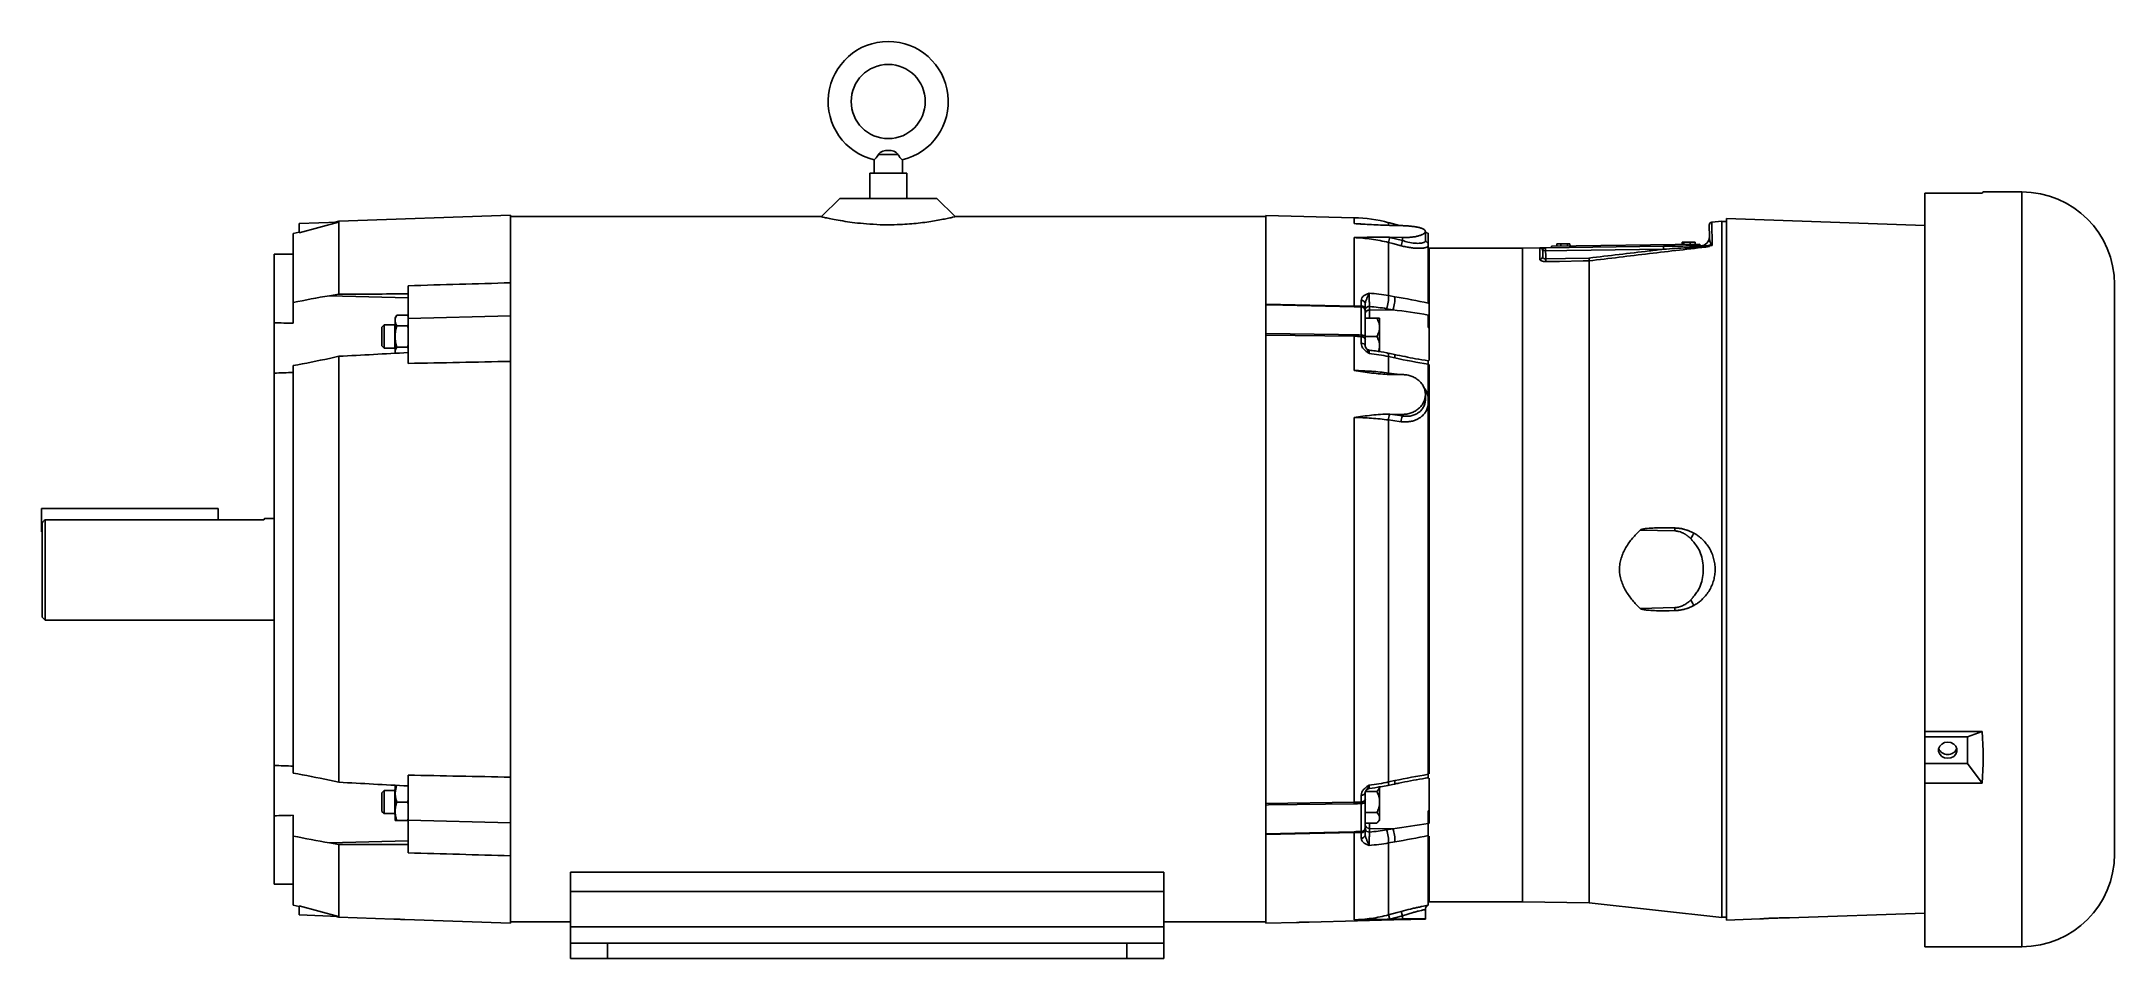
# Paper-space layout '_Back' of a CAD drawing. Header units: inches. Extents: x -11.4 to 16.5, y -5.2 to 7.1.
import ezdxf

# ---------------------------------------------------------------- set-up
doc = ezdxf.new("R2010")
doc.units = ezdxf.units.IN
doc.header["$MEASUREMENT"] = 0

psp = doc.layouts.new('_Back')

# ---------------------------------------------------------------- linework, layer by layer
at = {"color": 7, "linetype": 'Continuous', "lineweight": 25}
for p, q in [((0.131, 5.594), (-0.131, 5.594)), ((-0.249, 5.344), (-0.249, 5.003)), ((0.249, 5.344), (-0.249, 5.344)), ((-0.19, 5.522), (-0.19, 5.344)), ((0.19, 5.344), (0.19, 5.522)), ((0.249, 5.003), (0.249, 5.344)), ((14.751, 5.074), (13.978, 5.074)), ((13.978, -5.09), (13.978, 5.074)), ((14.767, 5.09), (14.751, 5.074)), ((15.288, 5.09), (14.767, 5.09)), ((15.288, -5.09), (15.288, 5.09)), ((-5.094, 4.774), (-7.408, 4.693)), ((-5.094, -4.774), (-5.094, 4.774)), ((-0.899, 4.756), (-5.094, 4.756)), ((-0.655, 5.003), (-0.901, 4.757)), ((-0.655, 5.003), (0.655, 5.003)), ((0.901, 4.757), (0.655, 5.003)), ((5.094, 4.756), (0.899, 4.756)), ((6.282, 4.742), (5.094, 4.773)), ((5.094, 3.578), (5.094, 4.773)), ((-7.944, 4.549), (-8.025, 4.528)), ((-8.025, 4.528), (-8.025, 3.318)), ((-7.944, 4.539), (-7.412, 4.681)), ((-7.412, 4.681), (-7.944, 4.662)), ((-7.944, 4.539), (-7.944, 4.662)), ((-7.408, 4.693), (-7.459, 4.68)), ((-7.408, 3.711), (-7.408, 4.693)), ((6.282, 4.742), (6.282, 4.662)), ((6.894, 4.636), (6.747, 4.675)), ((6.747, 4.675), (6.747, 4.642)), ((6.934, 4.635), (6.758, 4.639)), ((6.934, 4.474), (6.758, 4.479)), ((6.763, 4.477), (6.934, 4.433)), ((6.934, 4.433), (6.934, 4.474)), ((7.244, 4.432), (7.244, 4.556)), ((7.282, 4.532), (7.244, 4.542)), ((7.282, 4.532), (7.282, 4.394)), ((11.074, 4.485), (11.072, 4.641)), ((11.242, 4.697), (11.107, 4.682)), ((11.242, 4.697), (11.242, -4.697)), ((11.305, 4.69), (11.242, 4.69)), ((13.978, 4.638), (11.305, 4.732)), ((11.305, 4.732), (11.305, -4.732)), ((-8.025, 4.249), (-8.282, 4.249)), ((-8.282, -4.249), (-8.282, 4.249)), ((6.282, 4.473), (6.282, 3.551)), ((6.747, 4.407), (6.747, 3.691)), ((7.282, 4.359), (7.282, 3.59)), ((7.295, 4.249), (7.282, 4.249)), ((7.295, 2.818), (7.295, 4.332)), ((8.553, 4.332), (7.295, 4.332)), ((8.553, 4.331), (7.295, 4.331)), ((8.553, 4.332), (8.786, 4.335)), ((8.786, 4.334), (8.553, 4.331)), ((8.553, -4.484), (8.553, 4.331)), ((10.457, 4.317), (8.826, 4.295)), ((8.827, 4.218), (8.826, 4.295)), ((8.865, 4.336), (10.457, 4.357)), ((8.866, 4.336), (8.867, 4.186)), ((8.945, 4.357), (10.945, 4.383)), ((8.945, 4.357), (8.946, 4.337)), ((9.016, 4.388), (9.194, 4.39)), ((9.016, 4.358), (9.016, 4.388)), ((9.071, 4.359), (9.07, 4.389)), ((9.16, 4.36), (9.16, 4.39)), ((9.195, 4.36), (9.194, 4.39)), ((10.457, 4.317), (10.457, 4.357)), ((10.709, 4.41), (10.881, 4.412)), ((10.709, 4.38), (10.709, 4.41)), ((10.709, 4.38), (10.709, 4.41)), ((10.729, 4.38), (10.729, 4.41)), ((10.815, 4.382), (10.815, 4.412)), ((10.881, 4.382), (10.881, 4.412)), ((10.881, 4.382), (10.881, 4.412)), ((10.945, 4.383), (10.945, 4.363)), ((8.868, 4.149), (8.867, 4.186)), ((9.452, -4.5), (9.452, 4.16)), ((-7.408, 3.711), (-7.537, 3.689)), ((-7.537, 3.689), (-6.474, 3.663)), ((-6.474, 2.777), (-6.474, 3.824)), ((6.747, 3.691), (6.833, 3.676)), ((16.538, -3.84), (16.538, 3.84)), ((-6.627, 3.428), (-6.65, 3.39)), ((-6.65, 3.39), (-6.65, 2.909)), ((-6.484, 3.428), (-6.627, 3.428)), ((-6.474, 3.411), (-6.484, 3.428)), ((-6.474, 3.384), (-5.094, 3.418)), ((5.094, 3.578), (6.282, 3.551)), ((5.094, 3.567), (5.094, 3.18)), ((6.376, 3.158), (6.376, 3.538)), ((6.378, 3.551), (6.378, 3.627)), ((6.434, 3.581), (6.434, 3.506)), ((6.434, 3.481), (6.434, 3.14)), ((6.588, 3.387), (6.434, 3.387)), ((6.492, 3.544), (6.492, 3.387)), ((6.806, 3.5), (6.492, 3.494)), ((6.626, 2.931), (6.626, 3.387)), ((6.806, 3.5), (6.72, 3.515)), ((7.282, 3.429), (7.282, 3.259)), ((-6.799, 3.296), (-6.829, 3.266)), ((-6.829, 3.266), (-6.829, 3.013)), ((-6.653, 3.296), (-6.799, 3.296)), ((-6.799, 3.296), (-6.799, 2.983)), ((-6.653, 3.306), (-6.653, 2.973)), ((-6.484, 3.284), (-6.627, 3.284)), ((6.282, 3.143), (5.094, 3.159)), ((5.094, -3.159), (5.094, 3.159)), ((6.282, 3.143), (6.282, 2.681)), ((6.378, 3.047), (6.378, 3.137)), ((6.588, 3.14), (6.434, 3.14)), ((6.434, 3.097), (6.434, 3.009)), ((7.282, 3.259), (7.295, 3.26)), ((-7.537, 2.845), (-7.408, 2.873)), ((-7.408, -2.873), (-7.408, 2.873)), ((-6.829, 3.013), (-6.799, 2.983)), ((-6.799, 2.983), (-6.653, 2.983)), ((-6.484, 2.995), (-6.627, 2.995)), ((6.747, 2.868), (6.747, 2.647)), ((6.833, 2.85), (6.747, 2.868)), ((-8.025, 2.749), (-8.025, -2.749)), ((6.934, 2.626), (6.758, 2.628)), ((7.282, 2.765), (7.282, 2.324)), ((7.295, 2.726), (7.282, 2.726)), ((7.295, -2.761), (7.295, 2.761)), ((7.244, 2.294), (7.244, 2.359)), ((6.282, 2.048), (6.282, -3.143)), ((6.747, 2.014), (6.747, -2.868)), ((6.934, 2.089), (6.758, 2.091)), ((6.763, 2.091), (6.934, 2.068)), ((6.934, 2.068), (6.934, 2.089)), ((7.282, 2.207), (7.282, -2.765)), ((-11.42, 0.506), (-11.42, 0.818)), ((-9.037, 0.818), (-11.42, 0.818)), ((-11.412, -0.647), (-11.412, 0.628)), ((-11.372, 0.669), (-11.372, -0.687)), ((-8.422, 0.669), (-11.372, 0.669)), ((-9.037, 0.669), (-9.037, 0.818)), ((-8.282, 0.687), (-8.408, 0.687)), ((10.53, 0.559), (10.607, 0.557)), ((10.53, 0.559), (10.607, 0.557)), ((-11.412, 0.506), (-11.42, 0.506)), ((10.606, 0.517), (10.142, 0.529)), ((10.607, 0.557), (10.607, 0.557)), ((10.142, -0.529), (10.606, -0.517)), ((10.607, -0.557), (10.53, -0.559)), ((10.607, -0.557), (10.53, -0.559)), ((10.607, -0.557), (10.607, -0.557)), ((-11.412, -0.647), (-11.372, -0.687)), ((-11.372, -0.687), (-8.282, -0.687)), ((13.978, -2.188), (14.751, -2.188)), ((14.751, -2.188), (14.557, -2.259)), ((14.557, -2.259), (13.978, -2.259)), ((14.557, -2.621), (14.557, -2.259)), ((-6.474, -3.824), (-6.474, -2.777)), ((7.282, -2.726), (7.295, -2.726)), ((13.978, -2.621), (14.557, -2.621)), ((14.751, -2.885), (14.557, -2.621)), ((-7.408, -2.873), (-7.537, -2.845)), ((-6.799, -2.983), (-6.829, -3.013)), ((-6.829, -3.013), (-6.829, -3.266)), ((-6.653, -2.983), (-6.799, -2.983)), ((-6.799, -2.983), (-6.799, -3.296)), ((-6.653, -2.973), (-6.653, -3.306)), ((-6.65, -2.912), (-6.65, -3.39)), ((-6.632, -2.914), (-6.65, -3.015)), ((6.378, -3.137), (6.378, -3.047)), ((6.588, -2.997), (6.434, -2.997)), ((6.434, -3.009), (6.434, -3.097)), ((6.626, -3.387), (6.626, -2.925)), ((6.747, -2.868), (6.833, -2.85)), ((7.295, -3.427), (7.295, -2.819)), ((14.751, -2.885), (13.978, -2.885)), ((-8.025, -3.318), (-8.025, -4.528)), ((-6.829, -3.266), (-6.799, -3.296)), ((-6.799, -3.296), (-6.653, -3.296)), ((-6.484, -3.14), (-6.627, -3.14)), ((5.094, -3.159), (6.282, -3.143)), ((5.094, -3.18), (5.094, -3.567)), ((6.376, -3.538), (6.376, -3.158)), ((6.434, -3.14), (6.434, -3.481)), ((6.588, -3.282), (6.434, -3.282)), ((7.282, -3.259), (7.282, -3.429)), ((7.295, -3.26), (7.282, -3.259)), ((-6.484, -3.39), (-6.627, -3.39)), ((-6.474, -3.384), (-5.094, -3.418)), ((6.282, -3.551), (5.094, -3.578)), ((5.094, -4.773), (5.094, -3.578)), ((6.282, -3.551), (6.282, -4.728)), ((6.378, -3.627), (6.378, -3.551)), ((6.588, -3.425), (6.434, -3.425)), ((6.434, -3.506), (6.434, -3.581)), ((6.492, -3.425), (6.492, -3.544)), ((6.806, -3.5), (6.492, -3.494)), ((6.588, -3.425), (6.626, -3.387)), ((6.72, -3.515), (6.806, -3.5)), ((7.282, -3.59), (7.282, -4.531)), ((7.295, -4.484), (7.295, -3.6)), ((-7.537, -3.689), (-6.474, -3.663)), ((-7.537, -3.689), (-7.408, -3.711)), ((-7.408, -4.693), (-7.408, -3.711)), ((6.833, -3.676), (6.747, -3.691)), ((6.747, -3.691), (6.747, -4.661)), ((-4.284, -5.25), (-4.284, -4.083)), ((3.716, -4.083), (-4.284, -4.083)), ((3.716, -5.25), (3.716, -4.083)), ((-8.282, -4.249), (-8.025, -4.249)), ((3.716, -4.348), (-4.284, -4.348)), ((7.282, -4.249), (7.295, -4.249)), ((-8.025, -4.528), (-7.944, -4.549)), ((-7.412, -4.681), (-7.944, -4.539)), ((-7.944, -4.662), (-7.944, -4.539)), ((-7.412, -4.681), (-7.944, -4.662)), ((-7.459, -4.68), (-7.408, -4.693)), ((-7.408, -4.693), (-6.667, -4.719)), ((-6.521, -4.724), (-5.094, -4.774)), ((5.678, -4.758), (6.98, -4.724)), ((6.763, -4.718), (6.747, -4.661)), ((6.934, -4.715), (6.758, -4.72)), ((6.934, -4.672), (6.763, -4.718)), ((6.934, -4.672), (6.918, -4.615)), ((6.934, -4.715), (6.934, -4.672)), ((7.148, -4.72), (7.244, -4.717)), ((7.244, -4.717), (7.244, -4.588)), ((7.295, -4.484), (8.553, -4.484)), ((8.553, -4.484), (9.452, -4.5)), ((9.452, -4.5), (11.242, -4.697)), ((11.242, -4.69), (11.305, -4.69)), ((11.305, -4.732), (11.755, -4.716)), ((12.152, -4.702), (13.978, -4.638)), ((-5.094, -4.756), (-4.284, -4.756)), ((3.716, -4.821), (-4.284, -4.821)), ((3.716, -4.756), (5.094, -4.756)), ((5.094, -4.773), (5.51, -4.763)), ((3.716, -5.041), (-4.284, -5.041)), ((3.716, -5.25), (-4.284, -5.25)), ((-3.784, -5.041), (-3.784, -5.25)), ((3.216, -5.25), (3.216, -5.041)), ((13.978, -5.09), (15.288, -5.09))]:
    psp.add_line(p, q, dxfattribs=at)
at = {"color": 7, "linetype": 'Continuous', "lineweight": 25, "flags": 128}
for points in [[(6.918, 4.363), (6.803, 4.393), (6.747, 4.407)], [(8.867, 4.186), (9.133, 4.191), (9.45, 4.197)], [(9.452, 4.16), (9.372, 4.159), (9.052, 4.153), (8.868, 4.149)], [(6.282, 3.539), (5.128, 3.566), (5.094, 3.567)], [(5.094, 3.18), (6.071, 3.167), (6.282, 3.164)], [(6.376, 3.158), (6.387, 3.158), (6.398, 3.157), (6.408, 3.155), (6.417, 3.153), (6.424, 3.15), (6.43, 3.147), (6.433, 3.143), (6.434, 3.14)], [(6.827, 2.897), (6.767, 2.909), (6.741, 2.915)], [(6.741, 2.915), (6.742, 2.914), (6.745, 2.91), (6.747, 2.9), (6.748, 2.886), (6.747, 2.868)], [(6.827, 2.897), (6.828, 2.896), (6.831, 2.892), (6.833, 2.882), (6.834, 2.868), (6.833, 2.85)], [(6.747, 2.647), (6.863, 2.631), (6.898, 2.626)], [(6.918, 1.991), (6.803, 2.006), (6.747, 2.014)], [(14.288, -2.548), (14.331, -2.542), (14.369, -2.523), (14.396, -2.494), (14.411, -2.459), (14.411, -2.421), (14.396, -2.386), (14.369, -2.357), (14.331, -2.338), (14.288, -2.332), (14.245, -2.338), (14.208, -2.357), (14.18, -2.386), (14.165, -2.421), (14.165, -2.459), (14.18, -2.494), (14.208, -2.523), (14.245, -2.542), (14.288, -2.548)], [(6.741, -2.915), (6.742, -2.914), (6.745, -2.91), (6.747, -2.9), (6.748, -2.886), (6.747, -2.868)], [(6.741, -2.915), (6.801, -2.902), (6.827, -2.897)], [(6.827, -2.897), (6.828, -2.896), (6.831, -2.892), (6.833, -2.882), (6.834, -2.868), (6.833, -2.85)], [(6.282, -3.164), (5.128, -3.179), (5.094, -3.18)], [(6.376, -3.158), (6.387, -3.158), (6.398, -3.157), (6.408, -3.155), (6.417, -3.153), (6.424, -3.15), (6.43, -3.147), (6.433, -3.143), (6.434, -3.14)], [(5.094, -3.567), (6.071, -3.544), (6.282, -3.539)], [(6.747, -4.661), (6.863, -4.629), (6.918, -4.615)]]:
    psp.add_lwpolyline(points, dxfattribs=at)
at = {"color": 7, "linetype": 'Continuous', "lineweight": 25}
psp.add_circle((0, 6.309), 0.5, dxfattribs=at)
for centre, radius, start, end in [((0, 6.309), 0.81, 283.524, 256.4712), ((15.288, 3.84), 1.25, 0, 90), ((6.23, 2.743), 2, 75, 88.5), ((7.239, 4.335), 0.496, 163.3694, 171.6715), ((10.954, 4.483), 0.12, 270.75, 0.75), ((11.112, 4.642), 0.04, 96.5023, 180.75), ((7.41, 4.291), 0.497, 163.3711, 171.6646), ((8.79, 4.334), 0.00406, 162.9265, 182.6801), ((8.788, 4.219), 0.0387, 269.0714, 358.6534), ((8.866, 4.296), 0.04, 90.75, 180.75), ((11.051, 4.442), 0.0774, 271.41, 308.9521), ((6.275, 3.676), 0.473, 340.1205, 1.8884), ((6.361, 3.661), 0.472, 340.1126, 1.9043), ((6.822, 3.545), 0.54, 179.3637, 180.6363), ((6.376, 3.48), 0.0585, 1.41, 89.9382), ((6.381, 3.574), 0.0532, 7.8899, 93.0743), ((6.382, 3.498), 0.0528, 8.5998, 93.5658), ((6.486, 3.492), 0.053, 83.0761, 168.8731), ((6.486, 3.442), 0.053, 83.0761, 168.8731), ((-6.639, 3.306), 0.0139, 135.8496, 180), ((7.943, 3.154), 1.661, 179.6413, 180.3587), ((6.384, 3.085), 0.0514, 12.8938, 96.1093), ((-6.639, 2.973), 0.0139, 180, 224.1504), ((6.384, 2.997), 0.0511, 13.932, 96.6256), ((6.494, 3.016), 0.06, 215.2562, 263.7892), ((6.826, 2.646), 0.0781, 179.6973, 193.8484), ((6.948, 2.013), 0.201, 157.3151, 179.8592), ((7.119, 1.99), 0.201, 157.3126, 179.85), ((10.949, -2.537), 3.818, 354.7622, 5.2378), ((14.282, -2.376), 0.122, 198.5327, 272.6817), ((14.294, -2.376), 0.122, 267.3183, 341.4673), ((-6.639, -2.973), 0.0139, 135.8496, 180), ((6.384, -2.997), 0.0511, 263.3744, 346.068), ((6.494, -3.016), 0.06, 96.0523, 144.8826), ((-6.639, -3.306), 0.0139, 180, 224.1504), ((7.943, -3.154), 1.661, 179.6413, 180.3587), ((6.384, -3.085), 0.0514, 263.8907, 347.1062), ((6.822, -3.545), 0.54, 179.3637, 180.6363), ((6.376, -3.48), 0.0585, 270.0618, 358.59), ((6.382, -3.498), 0.0528, 266.4342, 351.4002), ((6.381, -3.574), 0.0532, 266.9257, 352.1101), ((6.486, -3.442), 0.053, 191.1269, 276.9239), ((6.486, -3.492), 0.053, 191.1269, 276.9239), ((6.275, -3.676), 0.473, 358.1116, 19.8795), ((6.361, -3.661), 0.472, 358.0957, 19.8874), ((15.288, -3.84), 1.25, 270, 0), ((7.304, -4.588), 0.06, 111.2364, 179.9877)]:
    psp.add_arc(centre, radius, start, end, dxfattribs=at)
for points, knots in [([(-0.189, 5.522), (-0.189, 5.523), (-0.188, 5.524), (-0.173, 5.539), (-0.152, 5.562), (-0.138, 5.584), (-0.131, 5.594)], [0, 0, 0, 0, 0.225561, 0.484415, 0.765567, 1, 1, 1, 1]), ([(0.131, 5.594), (0.128, 5.599), (0.125, 5.604), (0.117, 5.612), (0.112, 5.617), (0.098, 5.628), (0.086, 5.634), (0.062, 5.642), (0.05, 5.645), (0.025, 5.648), (0.012, 5.649), (-0.013, 5.649), (-0.025, 5.648), (-0.05, 5.645), (-0.063, 5.642), (-0.08, 5.636), (-0.086, 5.633), (-0.097, 5.628), (-0.102, 5.624), (-0.112, 5.617), (-0.117, 5.613), (-0.125, 5.604), (-0.128, 5.599), (-0.131, 5.594)], [0, 0, 0, 0, 0.0625, 0.0625, 0.125, 0.125, 0.25, 0.25, 0.375, 0.375, 0.5, 0.5, 0.625, 0.625, 0.75, 0.75, 0.8125, 0.8125, 0.875, 0.875, 0.9375, 0.9375, 1, 1, 1, 1]), ([(0.131, 5.594), (0.141, 5.58), (0.159, 5.553), (0.182, 5.53), (0.191, 5.52), (0.19, 5.522), (0.189, 5.522)], [0, 0, 0, 0, 0.326709, 0.653819, 0.959586, 1, 1, 1, 1]), ([(-0.899, 4.755), (-0.899, 4.755), (-0.899, 4.755), (-0.863, 4.746), (-0.799, 4.732), (-0.705, 4.713), (-0.589, 4.693), (-0.451, 4.674), (-0.292, 4.657), (-0.17, 4.651), (-0.107, 4.648)], [0, 0, 0, 0, 0.093465, 0.222184, 0.354679, 0.482429, 0.614257, 0.735341, 0.860928, 1, 1, 1, 1]), ([(-0.107, 4.648), (-0.057, 4.647), (0.044, 4.646), (0.187, 4.651), (0.319, 4.66), (0.438, 4.672), (0.549, 4.687), (0.652, 4.704), (0.742, 4.721), (0.818, 4.736), (0.872, 4.748), (0.901, 4.755), (0.899, 4.755), (0.899, 4.755)], [0, 0, 0, 0, 0.092112, 0.18783, 0.268053, 0.350309, 0.436616, 0.524913, 0.622021, 0.721463, 0.828119, 0.937627, 1, 1, 1, 1]), ([(6.758, 4.639), (6.718, 4.64), (6.678, 4.642), (6.598, 4.645), (6.558, 4.647), (6.44, 4.653), (6.361, 4.657), (6.282, 4.662)], [0, 0, 0, 0, 0.25, 0.25, 0.5, 0.5, 1, 1, 1, 1]), ([(6.282, 4.662), (6.322, 4.661), (6.363, 4.66), (6.403, 4.655), (6.404, 4.655)], [0, 0, 0, 0, 0.982309, 1, 1, 1, 1]), ([(6.758, 4.479), (6.718, 4.48), (6.678, 4.48), (6.598, 4.48), (6.558, 4.479), (6.44, 4.477), (6.361, 4.475), (6.282, 4.473)], [0, 0, 0, 0, 0.25, 0.25, 0.5, 0.5, 1, 1, 1, 1]), ([(6.934, 4.474), (6.954, 4.474), (6.975, 4.474), (7.004, 4.475), (7.014, 4.475), (7.034, 4.477), (7.043, 4.478), (7.071, 4.481), (7.089, 4.483), (7.123, 4.489), (7.139, 4.493), (7.167, 4.501), (7.18, 4.505), (7.197, 4.512), (7.203, 4.515), (7.212, 4.52), (7.216, 4.522), (7.224, 4.527), (7.228, 4.53), (7.234, 4.535), (7.236, 4.538), (7.242, 4.546), (7.244, 4.551), (7.244, 4.562), (7.242, 4.567), (7.236, 4.574), (7.234, 4.577), (7.228, 4.582), (7.224, 4.584), (7.213, 4.591), (7.203, 4.595), (7.181, 4.603), (7.168, 4.607), (7.139, 4.614), (7.123, 4.617), (7.098, 4.621), (7.089, 4.622), (7.071, 4.625), (7.062, 4.626), (7.034, 4.629), (7.015, 4.631), (6.975, 4.633), (6.954, 4.634), (6.934, 4.635)], [0, 0, 0, 0, 0.0625, 0.0625, 0.09375, 0.09375, 0.125, 0.125, 0.1875, 0.1875, 0.25, 0.25, 0.3125, 0.3125, 0.34375, 0.34375, 0.375, 0.375, 0.40625, 0.40625, 0.4375, 0.4375, 0.5, 0.5, 0.5625, 0.5625, 0.59375, 0.59375, 0.625, 0.625, 0.6875, 0.6875, 0.75, 0.75, 0.8125, 0.8125, 0.84375, 0.84375, 0.875, 0.875, 0.9375, 0.9375, 1, 1, 1, 1]), ([(11.074, 4.485), (11.074, 4.47), (11.075, 4.454), (11.08, 4.428), (11.082, 4.419), (11.086, 4.406), (11.088, 4.401), (11.091, 4.394), (11.093, 4.391), (11.096, 4.387), (11.097, 4.384), (11.099, 4.382)], [0, 0, 0, 0, 0.5, 0.5, 0.75, 0.75, 0.875, 0.875, 0.9375, 0.9375, 1, 1, 1, 1]), ([(11.107, 4.681), (11.107, 4.679), (11.107, 4.677), (11.108, 4.646), (11.108, 4.593), (11.11, 4.508), (11.111, 4.42), (11.111, 4.369)], [0, 0, 0, 0, 0.165386, 0.3522, 0.541727, 0.732181, 1, 1, 1, 1]), ([(6.747, 4.407), (6.671, 4.427), (6.594, 4.442), (6.439, 4.464), (6.361, 4.471), (6.282, 4.473)], [0, 0, 0, 0, 0.5, 0.5, 1, 1, 1, 1]), ([(7.282, 4.359), (7.28, 4.357), (7.277, 4.355), (7.272, 4.35), (7.268, 4.348), (7.256, 4.343), (7.247, 4.339), (7.23, 4.336), (7.225, 4.334), (7.212, 4.332), (7.205, 4.332), (7.184, 4.33), (7.169, 4.329), (7.144, 4.329), (7.135, 4.329), (7.118, 4.33), (7.108, 4.331), (7.081, 4.333), (7.062, 4.335), (7.022, 4.341), (7.002, 4.344), (6.96, 4.353), (6.939, 4.357), (6.918, 4.363)], [0, 0, 0, 0, 0.0625, 0.0625, 0.125, 0.125, 0.25, 0.25, 0.3125, 0.3125, 0.375, 0.375, 0.5, 0.5, 0.5625, 0.5625, 0.625, 0.625, 0.75, 0.75, 0.875, 0.875, 1, 1, 1, 1]), ([(6.934, 4.433), (6.959, 4.426), (7.018, 4.409), (7.105, 4.396), (7.183, 4.395), (7.231, 4.408), (7.247, 4.422), (7.244, 4.432), (7.244, 4.432)], [0, 0, 0, 0, 0.160544, 0.374582, 0.584249, 0.792114, 0.999668, 1, 1, 1, 1]), ([(7.246, 4.419), (7.247, 4.419), (7.247, 4.418), (7.243, 4.423), (7.245, 4.43), (7.245, 4.432)], [0, 0, 0, 0, 0.202667, 0.82478, 1, 1, 1, 1]), ([(7.244, 4.427), (7.259, 4.416), (7.275, 4.405), (7.282, 4.395), (7.282, 4.394)], [0, 0, 0, 0, 0.953929, 1, 1, 1, 1]), ([(7.282, 4.394), (7.282, 4.389), (7.282, 4.383), (7.282, 4.372), (7.282, 4.365), (7.282, 4.359)], [0, 0, 0, 0, 0.5, 0.5, 1, 1, 1, 1]), ([(8.866, 4.336), (8.866, 4.336), (8.864, 4.336), (8.86, 4.336), (8.856, 4.336), (8.849, 4.336), (8.847, 4.336), (8.84, 4.336), (8.836, 4.336), (8.83, 4.336), (8.827, 4.335), (8.822, 4.335), (8.819, 4.335), (8.812, 4.335), (8.808, 4.335), (8.801, 4.335), (8.798, 4.335), (8.792, 4.335), (8.789, 4.335), (8.786, 4.335)], [0, 0, 0, 0, 0.25, 0.25, 0.5, 0.5, 0.625, 0.625, 0.75, 0.75, 0.8125, 0.8125, 0.875, 0.875, 0.9375, 0.9375, 0.96875, 0.96875, 1, 1, 1, 1]), ([(8.786, 4.334), (8.787, 4.334), (8.789, 4.334), (8.791, 4.333), (8.792, 4.333), (8.794, 4.333), (8.796, 4.332), (8.799, 4.331), (8.801, 4.331), (8.806, 4.329), (8.808, 4.327), (8.814, 4.323), (8.817, 4.319), (8.822, 4.313), (8.823, 4.309), (8.825, 4.303), (8.826, 4.299), (8.826, 4.295)], [0, 0, 0, 0, 0.015625, 0.015625, 0.03125, 0.03125, 0.0625, 0.0625, 0.125, 0.125, 0.25, 0.25, 0.5, 0.5, 0.75, 0.75, 1, 1, 1, 1]), ([(8.867, 4.186), (8.864, 4.186), (8.861, 4.187), (8.856, 4.187), (8.853, 4.188), (8.845, 4.191), (8.841, 4.194), (8.834, 4.2), (8.831, 4.203), (8.828, 4.21), (8.827, 4.214), (8.827, 4.218)], [0, 0, 0, 0, 0.125, 0.125, 0.25, 0.25, 0.5, 0.5, 0.75, 0.75, 1, 1, 1, 1]), ([(9.45, 4.197), (9.72, 4.23), (9.99, 4.262), (10.261, 4.294), (10.326, 4.301), (10.392, 4.309), (10.457, 4.317)], [0, 0, 0, 0, 0.02073964, 0.02073964, 0.02073964, 0.02576508, 0.02576508, 0.02576508, 0.02576508]), ([(9.452, 4.16), (9.452, 4.164), (9.452, 4.169), (9.451, 4.178), (9.451, 4.182), (9.45, 4.19), (9.45, 4.194), (9.45, 4.197)], [0, 0, 0, 0, 0.5, 0.5, 0.75, 0.75, 1, 1, 1, 1]), ([(11.075, 4.352), (10.805, 4.321), (10.535, 4.289), (10.265, 4.257), (9.994, 4.225), (9.723, 4.193), (9.452, 4.16)], [0, 0, 0, 0, 0.02072908, 0.02072908, 0.02072908, 0.04151513, 0.04151513, 0.04151513, 0.04151513]), ([(10.457, 4.357), (10.556, 4.358), (10.656, 4.359), (10.805, 4.361), (10.854, 4.362), (10.954, 4.363), (11.003, 4.364), (11.053, 4.365)], [0, 0, 0, 0, 0.5, 0.5, 0.75, 0.75, 1, 1, 1, 1]), ([(11.075, 4.357), (11.024, 4.354), (10.973, 4.35), (10.869, 4.344), (10.818, 4.34), (10.663, 4.33), (10.56, 4.324), (10.457, 4.317)], [0, 0, 0, 0, 0.25, 0.25, 0.5, 0.5, 1, 1, 1, 1]), ([(11.075, 4.365), (11.081, 4.366), (11.087, 4.366), (11.096, 4.367), (11.099, 4.367), (11.106, 4.368), (11.109, 4.368), (11.111, 4.369)], [0, 0, 0, 0, 0.5, 0.5, 0.75, 0.75, 1, 1, 1, 1]), ([(11.099, 4.382), (11.101, 4.38), (11.103, 4.378), (11.106, 4.375), (11.107, 4.373), (11.108, 4.372), (11.109, 4.371), (11.11, 4.37), (11.11, 4.369), (11.111, 4.369)], [0, 0, 0, 0, 0.5, 0.5, 0.75, 0.75, 0.875, 0.875, 1, 1, 1, 1]), ([(8.788, 4.18), (8.788, 4.178), (8.788, 4.176), (8.79, 4.172), (8.792, 4.17), (8.796, 4.166), (8.798, 4.165), (8.804, 4.161), (8.807, 4.16), (8.818, 4.155), (8.827, 4.153), (8.842, 4.151), (8.847, 4.15), (8.857, 4.149), (8.863, 4.149), (8.868, 4.149)], [0, 0, 0, 0, 0.125, 0.125, 0.25, 0.25, 0.375, 0.375, 0.5, 0.5, 0.75, 0.75, 0.875, 0.875, 1, 1, 1, 1]), ([(6.378, 3.627), (6.378, 3.639), (6.382, 3.649), (6.39, 3.664), (6.394, 3.669), (6.402, 3.678), (6.406, 3.683), (6.421, 3.695), (6.433, 3.702), (6.452, 3.711), (6.459, 3.714), (6.472, 3.719), (6.479, 3.722), (6.486, 3.724)], [0, 0, 0, 0, 0.25, 0.25, 0.375, 0.375, 0.5, 0.5, 0.75, 0.75, 0.875, 0.875, 1, 1, 1, 1]), ([(6.434, 3.581), (6.434, 3.595), (6.437, 3.608), (6.446, 3.634), (6.451, 3.646), (6.461, 3.671), (6.466, 3.683), (6.474, 3.7), (6.476, 3.705), (6.481, 3.715), (6.484, 3.72), (6.486, 3.724)], [0, 0, 0, 0, 0.25, 0.25, 0.5, 0.5, 0.75, 0.75, 0.875, 0.875, 1, 1, 1, 1]), ([(6.486, 3.724), (6.53, 3.721), (6.574, 3.716), (6.661, 3.705), (6.705, 3.699), (6.747, 3.691)], [0, 0, 0, 0, 0.5, 0.5, 1, 1, 1, 1]), ([(6.486, 3.724), (6.486, 3.719), (6.486, 3.713), (6.486, 3.7), (6.486, 3.693), (6.486, 3.678), (6.486, 3.67), (6.486, 3.653), (6.487, 3.645), (6.487, 3.628), (6.488, 3.619), (6.488, 3.603), (6.489, 3.594), (6.49, 3.579), (6.49, 3.571), (6.491, 3.557), (6.492, 3.55), (6.492, 3.544)], [0, 0, 0, 0, 0.125, 0.125, 0.25, 0.25, 0.375, 0.375, 0.5, 0.5, 0.625, 0.625, 0.75, 0.75, 0.875, 0.875, 1, 1, 1, 1]), ([(-6.627, 3.428), (-6.634, 3.416), (-6.64, 3.405), (-6.647, 3.38), (-6.65, 3.368), (-6.65, 3.356)], [0, 0, 0, 0, 0.5, 0.5, 1, 1, 1, 1]), ([(-6.65, 3.356), (-6.65, 3.35), (-6.649, 3.344), (-6.647, 3.332), (-6.645, 3.326), (-6.64, 3.308), (-6.634, 3.296), (-6.627, 3.284)], [0, 0, 0, 0, 0.25, 0.25, 0.5, 0.5, 1, 1, 1, 1]), ([(6.434, 3.506), (6.434, 3.5), (6.434, 3.495), (6.434, 3.487), (6.434, 3.484), (6.434, 3.481)], [0, 0, 0, 0, 0.5, 0.5, 1, 1, 1, 1]), ([(6.626, 3.263), (6.626, 3.285), (6.623, 3.306), (6.609, 3.348), (6.599, 3.367), (6.588, 3.387)], [0, 0, 0, 0, 0.5, 0.5, 1, 1, 1, 1]), ([(6.626, 3.387), (6.626, 3.387), (6.623, 3.387), (6.612, 3.387), (6.608, 3.387), (6.599, 3.387), (6.594, 3.387), (6.588, 3.387)], [0, 0, 0, 0, 0.5, 0.5, 0.75, 0.75, 1, 1, 1, 1]), ([(-6.65, 3.14), (-6.65, 3.164), (-6.647, 3.189), (-6.64, 3.237), (-6.634, 3.261), (-6.627, 3.284)], [0, 0, 0, 0, 0.5, 0.5, 1, 1, 1, 1]), ([(-6.627, 2.995), (-6.634, 3.019), (-6.64, 3.043), (-6.647, 3.091), (-6.65, 3.115), (-6.65, 3.14)], [0, 0, 0, 0, 0.5, 0.5, 1, 1, 1, 1]), ([(6.434, 3.14), (6.434, 3.132), (6.434, 3.124), (6.434, 3.11), (6.434, 3.103), (6.434, 3.097)], [0, 0, 0, 0, 0.5, 0.5, 1, 1, 1, 1]), ([(6.588, 3.14), (6.599, 3.159), (6.609, 3.179), (6.619, 3.21), (6.622, 3.22), (6.626, 3.241), (6.626, 3.252), (6.626, 3.263)], [0, 0, 0, 0, 0.5, 0.5, 0.75, 0.75, 1, 1, 1, 1]), ([(6.626, 3.016), (6.626, 3.037), (6.623, 3.059), (6.609, 3.1), (6.599, 3.12), (6.588, 3.14)], [0, 0, 0, 0, 0.5, 0.5, 1, 1, 1, 1]), ([(-6.627, 2.995), (-6.634, 2.983), (-6.64, 2.972), (-6.647, 2.947), (-6.65, 2.935), (-6.65, 2.923)], [0, 0, 0, 0, 0.5, 0.5, 1, 1, 1, 1]), ([(-6.65, 2.923), (-6.65, 2.921), (-6.65, 2.918), (-6.648, 2.915), (-6.648, 2.913)], [0, 0, 0, 0, 0.504888, 1, 1, 1, 1]), ([(6.378, 3.047), (6.378, 3.034), (6.382, 3.021), (6.39, 3.001), (6.394, 2.995), (6.402, 2.983), (6.406, 2.977), (6.421, 2.96), (6.433, 2.949), (6.452, 2.934), (6.459, 2.929), (6.472, 2.92), (6.479, 2.915), (6.486, 2.91)], [0, 0, 0, 0, 0.25, 0.25, 0.375, 0.375, 0.5, 0.5, 0.75, 0.75, 0.875, 0.875, 1, 1, 1, 1]), ([(6.434, 3.009), (6.435, 3.002), (6.437, 2.992), (6.443, 2.984), (6.445, 2.981)], [0, 0, 0, 0, 0.716313, 1, 1, 1, 1]), ([(6.445, 2.981), (6.449, 2.976), (6.457, 2.964), (6.469, 2.947), (6.479, 2.928), (6.484, 2.917), (6.486, 2.91), (6.486, 2.91)], [0, 0, 0, 0, 0.301923, 0.6234986, 0.8049831, 0.9964065, 1, 1, 1, 1]), ([(6.487, 2.955), (6.487, 2.955), (6.486, 2.957), (6.486, 2.947), (6.486, 2.929), (6.486, 2.915), (6.486, 2.91)], [0, 0, 0, 0, 0.109384, 0.476358, 0.844003, 1, 1, 1, 1]), ([(6.741, 2.915), (6.735, 2.916), (6.679, 2.928), (6.594, 2.943), (6.515, 2.952), (6.487, 2.955)], [0, 0, 0, 0, 0.070833, 0.680285, 1, 1, 1, 1]), ([(6.61, 2.938), (6.611, 2.94), (6.621, 2.96), (6.626, 2.986), (6.626, 3.011), (6.626, 3.016)], [0, 0, 0, 0, 0.076707, 0.804075, 1, 1, 1, 1]), ([(7.282, 2.812), (7.225, 2.821), (7.074, 2.846), (6.922, 2.877), (6.827, 2.897)], [0, 0, 0, 0, 0.375567, 1, 1, 1, 1]), ([(7.282, 2.765), (7.282, 2.775), (7.282, 2.794), (7.282, 2.809), (7.282, 2.809), (7.282, 2.81)], [0, 0, 0, 0, 0.36033, 0.720479, 1, 1, 1, 1]), ([(6.758, 2.628), (6.718, 2.629), (6.678, 2.631), (6.598, 2.638), (6.558, 2.642), (6.44, 2.656), (6.361, 2.668), (6.282, 2.681)], [0, 0, 0, 0, 0.25, 0.25, 0.5, 0.5, 1, 1, 1, 1]), ([(6.282, 2.681), (6.361, 2.68), (6.439, 2.676), (6.595, 2.665), (6.671, 2.657), (6.747, 2.647)], [0, 0, 0, 0, 0.5, 0.5, 1, 1, 1, 1]), ([(6.934, 2.089), (6.954, 2.089), (6.975, 2.09), (7.004, 2.095), (7.014, 2.097), (7.034, 2.102), (7.043, 2.105), (7.071, 2.115), (7.089, 2.124), (7.123, 2.143), (7.139, 2.155), (7.167, 2.18), (7.18, 2.193), (7.197, 2.216), (7.203, 2.223), (7.212, 2.239), (7.216, 2.247), (7.224, 2.264), (7.228, 2.272), (7.234, 2.289), (7.236, 2.298), (7.242, 2.323), (7.244, 2.341), (7.244, 2.376), (7.242, 2.394), (7.236, 2.419), (7.234, 2.428), (7.228, 2.444), (7.224, 2.453), (7.213, 2.477), (7.203, 2.492), (7.181, 2.521), (7.168, 2.535), (7.139, 2.559), (7.123, 2.57), (7.098, 2.585), (7.089, 2.589), (7.071, 2.598), (7.062, 2.601), (7.034, 2.611), (7.015, 2.617), (6.975, 2.624), (6.954, 2.626), (6.934, 2.626)], [0, 0, 0, 0, 0.0625, 0.0625, 0.09375, 0.09375, 0.125, 0.125, 0.1875, 0.1875, 0.25, 0.25, 0.3125, 0.3125, 0.34375, 0.34375, 0.375, 0.375, 0.40625, 0.40625, 0.4375, 0.4375, 0.5, 0.5, 0.5625, 0.5625, 0.59375, 0.59375, 0.625, 0.625, 0.6875, 0.6875, 0.75, 0.75, 0.8125, 0.8125, 0.84375, 0.84375, 0.875, 0.875, 0.9375, 0.9375, 1, 1, 1, 1]), ([(6.934, 2.068), (6.954, 2.065), (6.974, 2.063), (7.003, 2.064), (7.013, 2.064), (7.032, 2.066), (7.041, 2.068), (7.069, 2.074), (7.087, 2.079), (7.121, 2.094), (7.136, 2.103), (7.158, 2.118), (7.165, 2.124), (7.178, 2.136), (7.184, 2.142), (7.202, 2.162), (7.212, 2.177), (7.224, 2.2), (7.227, 2.208), (7.233, 2.224), (7.236, 2.233), (7.242, 2.258), (7.244, 2.276), (7.244, 2.294)], [0, 0, 0, 0, 0.125, 0.125, 0.1875, 0.1875, 0.25, 0.25, 0.375, 0.375, 0.5, 0.5, 0.5625, 0.5625, 0.625, 0.625, 0.75, 0.75, 0.8125, 0.8125, 0.875, 0.875, 1, 1, 1, 1]), ([(7.227, 2.442), (7.23, 2.439), (7.261, 2.406), (7.273, 2.363), (7.282, 2.326), (7.282, 2.324)], [0, 0, 0, 0, 0.098758, 0.965685, 1, 1, 1, 1]), ([(7.282, 2.324), (7.282, 2.305), (7.282, 2.286), (7.282, 2.246), (7.282, 2.226), (7.282, 2.207)], [0, 0, 0, 0, 0.5, 0.5, 1, 1, 1, 1]), ([(6.758, 2.091), (6.718, 2.092), (6.678, 2.091), (6.598, 2.086), (6.558, 2.082), (6.44, 2.07), (6.361, 2.059), (6.282, 2.048)], [0, 0, 0, 0, 0.25, 0.25, 0.5, 0.5, 1, 1, 1, 1]), ([(6.747, 2.014), (6.671, 2.024), (6.594, 2.032), (6.439, 2.043), (6.361, 2.047), (6.282, 2.048)], [0, 0, 0, 0, 0.5, 0.5, 1, 1, 1, 1]), ([(7.282, 2.207), (7.28, 2.198), (7.277, 2.189), (7.272, 2.172), (7.268, 2.163), (7.256, 2.138), (7.247, 2.122), (7.23, 2.1), (7.225, 2.093), (7.212, 2.079), (7.205, 2.073), (7.184, 2.054), (7.169, 2.043), (7.144, 2.029), (7.135, 2.024), (7.118, 2.016), (7.108, 2.012), (7.081, 2.002), (7.062, 1.997), (7.022, 1.99), (7.002, 1.988), (6.96, 1.987), (6.939, 1.988), (6.918, 1.991)], [0, 0, 0, 0, 0.0625, 0.0625, 0.125, 0.125, 0.25, 0.25, 0.3125, 0.3125, 0.375, 0.375, 0.5, 0.5, 0.5625, 0.5625, 0.625, 0.625, 0.75, 0.75, 0.875, 0.875, 1, 1, 1, 1]), ([(-8.408, 0.686), (-8.407, 0.687), (-8.405, 0.689), (-8.414, 0.679), (-8.422, 0.669)], [0, 0, 0, 0, 0.110366, 1, 1, 1, 1]), ([(10.142, 0.529), (10.143, 0.531), (10.145, 0.532), (10.149, 0.534), (10.151, 0.535), (10.157, 0.537), (10.16, 0.538), (10.172, 0.541), (10.18, 0.543), (10.204, 0.547), (10.221, 0.549), (10.269, 0.554), (10.302, 0.556), (10.367, 0.559), (10.399, 0.56), (10.464, 0.56), (10.497, 0.56), (10.53, 0.559)], [0, 0, 0, 0, 0.015625, 0.015625, 0.03125, 0.03125, 0.0625, 0.0625, 0.125, 0.125, 0.25, 0.25, 0.5, 0.5, 0.75, 0.75, 1, 1, 1, 1]), ([(10.142, -0.529), (10.105, -0.494), (10.07, -0.457), (10.021, -0.398), (10.005, -0.378), (9.975, -0.336), (9.961, -0.315), (9.935, -0.27), (9.923, -0.247), (9.902, -0.2), (9.893, -0.176), (9.87, -0.102), (9.862, -0.052), (9.862, 0.013), (9.863, 0.026), (9.865, 0.051), (9.866, 0.064), (9.872, 0.102), (9.878, 0.127), (9.893, 0.176), (9.902, 0.201), (9.923, 0.248), (9.935, 0.27), (9.961, 0.314), (9.975, 0.336), (10.004, 0.378), (10.02, 0.398), (10.07, 0.457), (10.105, 0.494), (10.142, 0.529)], [0, 0, 0, 0, 0.125, 0.125, 0.1875, 0.1875, 0.25, 0.25, 0.3125, 0.3125, 0.375, 0.375, 0.5, 0.5, 0.53125, 0.53125, 0.5625, 0.5625, 0.625, 0.625, 0.6875, 0.6875, 0.75, 0.75, 0.8125, 0.8125, 0.875, 0.875, 1, 1, 1, 1]), ([(10.607, 0.557), (10.607, 0.557), (10.607, 0.556), (10.607, 0.552), (10.607, 0.549), (10.607, 0.541), (10.607, 0.537), (10.606, 0.527), (10.606, 0.522), (10.606, 0.517)], [0, 0, 0, 0, 0.25, 0.25, 0.5, 0.5, 0.75, 0.75, 1, 1, 1, 1]), ([(10.823, 0.412), (10.82, 0.415), (10.814, 0.421), (10.804, 0.43), (10.795, 0.438), (10.785, 0.446), (10.776, 0.454), (10.766, 0.461), (10.756, 0.467), (10.746, 0.474), (10.736, 0.48), (10.72, 0.488), (10.697, 0.499), (10.673, 0.507), (10.652, 0.512), (10.637, 0.515), (10.621, 0.517), (10.611, 0.517), (10.606, 0.517)], [0, 0, 0, 0, 0.052491, 0.104177, 0.155101, 0.205307, 0.254843, 0.303757, 0.3521, 0.399925, 0.447285, 0.494237, 0.621972, 0.746744, 0.811372, 0.874971, 0.937768, 1, 1, 1, 1]), ([(10.607, 0.557), (10.652, 0.556), (10.697, 0.55), (10.784, 0.526), (10.826, 0.509), (10.865, 0.487)], [0, 0, 0, 0, 0.5, 0.5, 1, 1, 1, 1]), ([(10.607, 0.557), (10.611, 0.557), (10.619, 0.557), (10.632, 0.556), (10.644, 0.555), (10.657, 0.554), (10.67, 0.552), (10.684, 0.55), (10.698, 0.548), (10.712, 0.545), (10.726, 0.541), (10.746, 0.536), (10.772, 0.528), (10.801, 0.518), (10.833, 0.504), (10.853, 0.494), (10.865, 0.487)], [0, 0, 0, 0, 0.043957, 0.089097, 0.135441, 0.183011, 0.231827, 0.281906, 0.333266, 0.385922, 0.439889, 0.495181, 0.612797, 0.746775, 0.841428, 1, 1, 1, 1]), ([(10.865, 0.487), (10.865, 0.487), (10.864, 0.485), (10.86, 0.478), (10.857, 0.472), (10.848, 0.457), (10.843, 0.449), (10.833, 0.43), (10.828, 0.421), (10.823, 0.412)], [0, 0, 0, 0, 0.25, 0.25, 0.5, 0.5, 0.75, 0.75, 1, 1, 1, 1]), ([(10.823, -0.412), (10.826, -0.409), (10.832, -0.403), (10.84, -0.394), (10.848, -0.384), (10.857, -0.374), (10.868, -0.36), (10.883, -0.34), (10.901, -0.316), (10.918, -0.291), (10.937, -0.257), (10.964, -0.199), (10.987, -0.11), (10.995, 0), (10.987, 0.11), (10.964, 0.199), (10.937, 0.257), (10.918, 0.291), (10.901, 0.316), (10.883, 0.34), (10.867, 0.362), (10.851, 0.381), (10.837, 0.397), (10.828, 0.407), (10.823, 0.412)], [0, 0, 0, 0, 0.013337, 0.026965, 0.04089, 0.05512, 0.06966, 0.10103, 0.136216, 0.16845, 0.20029, 0.262809, 0.376853, 0.500001, 0.623126, 0.737193, 0.799712, 0.831553, 0.863787, 0.89895, 0.930342, 0.954393, 0.977602, 1, 1, 1, 1]), ([(10.865, 0.487), (10.869, 0.485), (10.878, 0.48), (10.89, 0.472), (10.903, 0.464), (10.915, 0.456), (10.927, 0.447), (10.939, 0.438), (10.95, 0.429), (10.961, 0.419), (10.972, 0.41), (10.997, 0.386), (11.034, 0.345), (11.076, 0.284), (11.109, 0.218), (11.133, 0.148), (11.148, 0.075), (11.153, 0), (11.148, -0.074), (11.134, -0.147), (11.109, -0.218), (11.076, -0.284), (11.034, -0.346), (10.994, -0.39), (10.961, -0.42), (10.939, -0.438), (10.915, -0.456), (10.891, -0.472), (10.874, -0.482), (10.865, -0.487)], [0, 0, 0, 0, 0.012566, 0.025097, 0.037604, 0.050093, 0.062575, 0.075056, 0.087546, 0.100054, 0.112587, 0.125155, 0.18775, 0.250211, 0.31271, 0.375039, 0.437439, 0.499763, 0.56223, 0.624774, 0.687249, 0.749896, 0.812381, 0.875001, 0.90007, 0.925037, 0.949969, 0.974934, 1, 1, 1, 1]), ([(10.53, -0.559), (10.497, -0.56), (10.464, -0.56), (10.399, -0.56), (10.367, -0.559), (10.302, -0.556), (10.269, -0.554), (10.221, -0.549), (10.204, -0.547), (10.18, -0.543), (10.172, -0.541), (10.16, -0.538), (10.156, -0.537), (10.151, -0.535), (10.149, -0.534), (10.145, -0.532), (10.143, -0.531), (10.142, -0.529)], [0, 0, 0, 0, 0.25, 0.25, 0.5, 0.5, 0.75, 0.75, 0.875, 0.875, 0.9375, 0.9375, 0.96875, 0.96875, 0.984375, 0.984375, 1, 1, 1, 1]), ([(10.606, -0.517), (10.609, -0.517), (10.615, -0.517), (10.624, -0.516), (10.632, -0.515), (10.641, -0.514), (10.65, -0.512), (10.659, -0.51), (10.675, -0.506), (10.697, -0.499), (10.723, -0.487), (10.746, -0.474), (10.766, -0.461), (10.786, -0.446), (10.805, -0.43), (10.817, -0.418), (10.823, -0.412)], [0, 0, 0, 0, 0.035489, 0.071136, 0.106986, 0.143084, 0.179472, 0.216194, 0.25329, 0.377971, 0.505806, 0.600074, 0.696215, 0.794656, 0.895795, 1, 1, 1, 1]), ([(10.607, -0.557), (10.607, -0.557), (10.607, -0.553), (10.607, -0.538), (10.606, -0.528), (10.606, -0.517)], [0, 0, 0, 0, 0.5, 0.5, 1, 1, 1, 1]), ([(10.865, -0.487), (10.826, -0.509), (10.784, -0.526), (10.719, -0.544), (10.697, -0.548), (10.652, -0.555), (10.63, -0.557), (10.607, -0.557)], [0, 0, 0, 0, 0.5, 0.5, 0.75, 0.75, 1, 1, 1, 1]), ([(10.865, -0.487), (10.861, -0.489), (10.853, -0.493), (10.842, -0.499), (10.832, -0.504), (10.824, -0.508), (10.816, -0.511), (10.81, -0.514), (10.795, -0.52), (10.772, -0.528), (10.743, -0.537), (10.717, -0.544), (10.693, -0.548), (10.671, -0.552), (10.649, -0.555), (10.628, -0.556), (10.614, -0.557), (10.607, -0.557)], [0, 0, 0, 0, 0.051838, 0.098454, 0.139851, 0.17603, 0.20699, 0.232735, 0.253263, 0.387224, 0.504856, 0.596262, 0.684016, 0.768185, 0.848846, 0.926085, 1, 1, 1, 1]), ([(10.865, -0.487), (10.865, -0.487), (10.864, -0.485), (10.86, -0.478), (10.857, -0.472), (10.848, -0.457), (10.843, -0.449), (10.833, -0.43), (10.828, -0.421), (10.823, -0.412)], [0, 0, 0, 0, 0.25, 0.25, 0.5, 0.5, 0.75, 0.75, 1, 1, 1, 1]), ([(7.282, -2.809), (7.282, -2.81), (7.282, -2.811), (7.282, -2.8), (7.282, -2.781), (7.282, -2.768), (7.282, -2.765)], [0, 0, 0, 0, 0.1373783, 0.522011, 0.8932028, 1, 1, 1, 1]), ([(-6.65, -3.015), (-6.65, -3.025), (-6.649, -3.036), (-6.647, -3.057), (-6.645, -3.067), (-6.64, -3.099), (-6.634, -3.119), (-6.627, -3.14)], [0, 0, 0, 0, 0.25, 0.25, 0.5, 0.5, 1, 1, 1, 1]), ([(6.378, -3.047), (6.378, -3.034), (6.382, -3.021), (6.39, -3.001), (6.394, -2.995), (6.402, -2.983), (6.406, -2.977), (6.421, -2.96), (6.433, -2.949), (6.452, -2.934), (6.459, -2.929), (6.472, -2.92), (6.479, -2.915), (6.486, -2.91)], [0, 0, 0, 0, 0.25, 0.25, 0.375, 0.375, 0.5, 0.5, 0.75, 0.75, 0.875, 0.875, 1, 1, 1, 1]), ([(6.444, -2.983), (6.443, -2.985), (6.437, -2.993), (6.435, -3.002), (6.434, -3.009)], [0, 0, 0, 0, 0.22928, 1, 1, 1, 1]), ([(6.486, -2.91), (6.486, -2.91), (6.484, -2.917), (6.479, -2.928), (6.469, -2.947), (6.457, -2.965), (6.448, -2.977), (6.444, -2.983)], [0, 0, 0, 0, 0.003481, 0.188917, 0.364724, 0.676241, 1, 1, 1, 1]), ([(6.486, -2.91), (6.53, -2.905), (6.574, -2.899), (6.661, -2.886), (6.705, -2.878), (6.747, -2.868)], [0, 0, 0, 0, 0.5, 0.5, 1, 1, 1, 1]), ([(6.486, -2.91), (6.486, -2.92), (6.486, -2.939), (6.486, -2.954), (6.487, -2.954), (6.487, -2.954)], [0, 0, 0, 0, 0.369575, 0.742512, 1, 1, 1, 1]), ([(6.488, -2.956), (6.538, -2.95), (6.624, -2.939), (6.707, -2.921), (6.741, -2.914)], [0, 0, 0, 0, 0.595243, 1, 1, 1, 1]), ([(6.588, -2.997), (6.599, -2.986), (6.609, -2.974), (6.619, -2.956), (6.622, -2.95), (6.626, -2.938), (6.626, -2.932), (6.626, -2.925)], [0, 0, 0, 0, 0.5, 0.5, 0.75, 0.75, 1, 1, 1, 1]), ([(6.588, -2.997), (6.594, -3.008), (6.599, -3.019), (6.608, -3.042), (6.612, -3.054), (6.619, -3.078), (6.622, -3.09), (6.626, -3.114), (6.626, -3.127), (6.626, -3.14)], [0, 0, 0, 0, 0.25, 0.25, 0.5, 0.5, 0.75, 0.75, 1, 1, 1, 1]), ([(6.827, -2.897), (6.847, -2.893), (6.972, -2.866), (7.124, -2.836), (7.256, -2.816), (7.282, -2.811)], [0, 0, 0, 0, 0.1275553, 0.8260993, 1, 1, 1, 1]), ([(-6.627, -3.14), (-6.634, -3.16), (-6.64, -3.181), (-6.647, -3.222), (-6.65, -3.243), (-6.65, -3.265)], [0, 0, 0, 0, 0.5, 0.5, 1, 1, 1, 1]), ([(-6.65, -3.265), (-6.65, -3.275), (-6.649, -3.286), (-6.647, -3.307), (-6.645, -3.317), (-6.64, -3.349), (-6.634, -3.369), (-6.627, -3.39)], [0, 0, 0, 0, 0.25, 0.25, 0.5, 0.5, 1, 1, 1, 1]), ([(6.434, -3.097), (6.434, -3.103), (6.434, -3.11), (6.434, -3.124), (6.434, -3.132), (6.434, -3.14)], [0, 0, 0, 0, 0.5, 0.5, 1, 1, 1, 1]), ([(6.626, -3.14), (6.626, -3.165), (6.623, -3.189), (6.612, -3.225), (6.608, -3.237), (6.599, -3.26), (6.594, -3.271), (6.588, -3.282)], [0, 0, 0, 0, 0.5, 0.5, 0.75, 0.75, 1, 1, 1, 1]), ([(6.626, -3.354), (6.626, -3.341), (6.623, -3.329), (6.609, -3.305), (6.599, -3.293), (6.588, -3.282)], [0, 0, 0, 0, 0.5, 0.5, 1, 1, 1, 1]), ([(6.588, -3.425), (6.599, -3.414), (6.609, -3.402), (6.619, -3.385), (6.622, -3.379), (6.626, -3.366), (6.626, -3.36), (6.626, -3.354)], [0, 0, 0, 0, 0.5, 0.5, 0.75, 0.75, 1, 1, 1, 1]), ([(-6.65, -3.39), (-6.65, -3.39), (-6.647, -3.39), (-6.64, -3.39), (-6.634, -3.39), (-6.627, -3.39)], [0, 0, 0, 0, 0.5, 0.5, 1, 1, 1, 1]), ([(6.378, -3.627), (6.378, -3.639), (6.382, -3.649), (6.39, -3.664), (6.394, -3.669), (6.402, -3.678), (6.406, -3.683), (6.421, -3.695), (6.433, -3.702), (6.452, -3.711), (6.459, -3.714), (6.472, -3.719), (6.479, -3.722), (6.486, -3.724)], [0, 0, 0, 0, 0.25, 0.25, 0.375, 0.375, 0.5, 0.5, 0.75, 0.75, 0.875, 0.875, 1, 1, 1, 1]), ([(6.434, -3.481), (6.434, -3.484), (6.434, -3.487), (6.434, -3.495), (6.434, -3.5), (6.434, -3.506)], [0, 0, 0, 0, 0.5, 0.5, 1, 1, 1, 1]), ([(6.434, -3.581), (6.434, -3.595), (6.437, -3.608), (6.446, -3.634), (6.451, -3.646), (6.461, -3.671), (6.466, -3.683), (6.474, -3.7), (6.476, -3.705), (6.481, -3.715), (6.484, -3.72), (6.486, -3.724)], [0, 0, 0, 0, 0.25, 0.25, 0.5, 0.5, 0.75, 0.75, 0.875, 0.875, 1, 1, 1, 1]), ([(6.492, -3.544), (6.491, -3.556), (6.49, -3.571), (6.489, -3.594), (6.488, -3.603), (6.488, -3.619), (6.487, -3.628), (6.487, -3.645), (6.486, -3.653), (6.486, -3.67), (6.486, -3.678), (6.486, -3.693), (6.486, -3.7), (6.486, -3.713), (6.486, -3.719), (6.486, -3.724)], [0, 0, 0, 0, 0.25, 0.25, 0.375, 0.375, 0.5, 0.5, 0.625, 0.625, 0.75, 0.75, 0.875, 0.875, 1, 1, 1, 1]), ([(7.282, -3.59), (7.282, -3.586), (7.282, -3.581), (7.282, -3.569), (7.282, -3.563), (7.282, -3.55), (7.282, -3.544), (7.282, -3.529), (7.282, -3.522), (7.282, -3.507), (7.282, -3.5), (7.282, -3.485), (7.282, -3.477), (7.282, -3.456), (7.282, -3.441), (7.282, -3.429)], [0, 0, 0, 0, 0.125, 0.125, 0.25, 0.25, 0.375, 0.375, 0.5, 0.5, 0.625, 0.625, 0.75, 0.75, 1, 1, 1, 1]), ([(-6.542, -4.723), (-6.548, -4.723), (-6.561, -4.722), (-6.585, -4.721), (-6.61, -4.72), (-6.634, -4.72), (-6.653, -4.719), (-6.664, -4.719), (-6.669, -4.719), (-6.667, -4.719), (-6.667, -4.719)], [0, 0, 0, 0, 0.14278, 0.285557, 0.428361, 0.571111, 0.71378, 0.85639, 0.998975, 1, 1, 1, 1]), ([(-6.521, -4.724), (-6.521, -4.724), (-6.521, -4.724), (-6.53, -4.724), (-6.538, -4.723), (-6.542, -4.723)], [0, 0, 0, 0, 0.29494, 0.728618, 1, 1, 1, 1]), ([(6.282, -4.728), (6.361, -4.726), (6.439, -4.719), (6.595, -4.697), (6.671, -4.681), (6.747, -4.661)], [0, 0, 0, 0, 0.5, 0.5, 1, 1, 1, 1]), ([(6.758, -4.72), (6.718, -4.721), (6.678, -4.722), (6.598, -4.723), (6.558, -4.724), (6.44, -4.726), (6.361, -4.727), (6.282, -4.728)], [0, 0, 0, 0, 0.25, 0.25, 0.5, 0.5, 1, 1, 1, 1]), ([(6.918, -4.615), (6.96, -4.603), (7.001, -4.593), (7.062, -4.578), (7.081, -4.574), (7.118, -4.565), (7.135, -4.561), (7.169, -4.554), (7.184, -4.551), (7.212, -4.545), (7.225, -4.542), (7.247, -4.538), (7.257, -4.536), (7.272, -4.533), (7.278, -4.532), (7.282, -4.531)], [0, 0, 0, 0, 0.25, 0.25, 0.375, 0.375, 0.5, 0.5, 0.625, 0.625, 0.75, 0.75, 0.875, 0.875, 1, 1, 1, 1]), ([(7.244, -4.588), (7.244, -4.588), (7.242, -4.588), (7.234, -4.59), (7.227, -4.592), (7.215, -4.594), (7.211, -4.595), (7.201, -4.598), (7.196, -4.599), (7.178, -4.603), (7.165, -4.606), (7.136, -4.614), (7.12, -4.618), (7.086, -4.627), (7.069, -4.632), (7.041, -4.64), (7.031, -4.643), (7.012, -4.648), (7.003, -4.651), (6.973, -4.66), (6.954, -4.666), (6.934, -4.672)], [0, 0, 0, 0, 0.125, 0.125, 0.25, 0.25, 0.3125, 0.3125, 0.375, 0.375, 0.5, 0.5, 0.625, 0.625, 0.75, 0.75, 0.8125, 0.8125, 0.875, 0.875, 1, 1, 1, 1]), ([(7.244, -4.717), (7.244, -4.717), (7.25, -4.717), (7.229, -4.717), (7.18, -4.715), (7.099, -4.713), (7.013, -4.713), (6.956, -4.715), (6.934, -4.715)], [0, 0, 0, 0, 0.004971, 0.219505, 0.434039, 0.648728, 0.863353, 1, 1, 1, 1]), ([(6.98, -4.724), (6.98, -4.724), (6.979, -4.724), (6.987, -4.724), (7.003, -4.723), (7.027, -4.722), (7.055, -4.721), (7.084, -4.721), (7.108, -4.72), (7.119, -4.72), (7.124, -4.72)], [0, 0, 0, 0, 0.050795, 0.193878, 0.337001, 0.480242, 0.623576, 0.766914, 0.910194, 1, 1, 1, 1]), ([(7.124, -4.72), (7.13, -4.72), (7.142, -4.72), (7.149, -4.72), (7.148, -4.72), (7.148, -4.72)], [0, 0, 0, 0, 0.428083, 0.856166, 1, 1, 1, 1]), ([(12.152, -4.702), (12.153, -4.702), (12.156, -4.702), (12.139, -4.702), (12.102, -4.702), (12.047, -4.702), (11.982, -4.704), (11.913, -4.706), (11.85, -4.709), (11.797, -4.713), (11.765, -4.715), (11.751, -4.716), (11.755, -4.716), (11.755, -4.716)], [0, 0, 0, 0, 0.027875, 0.135186, 0.242499, 0.349803, 0.457067, 0.564321, 0.671683, 0.779206, 0.886743, 0.99406, 1, 1, 1, 1]), ([(5.51, -4.763), (5.51, -4.763), (5.509, -4.763), (5.517, -4.762), (5.534, -4.762), (5.558, -4.761), (5.586, -4.76), (5.614, -4.759), (5.638, -4.759), (5.65, -4.758), (5.654, -4.758)], [0, 0, 0, 0, 0.052707, 0.195503, 0.338339, 0.481293, 0.624338, 0.767387, 0.910377, 1, 1, 1, 1]), ([(5.654, -4.758), (5.66, -4.758), (5.672, -4.758), (5.679, -4.758), (5.678, -4.758), (5.678, -4.758)], [0, 0, 0, 0, 0.430686, 0.861371, 1, 1, 1, 1])]:
    psp.add_open_spline(points, degree=3, knots=knots, dxfattribs=at)
for points in [[(6.758, 4.479), (6.76, 4.478), (6.761, 4.478), (6.763, 4.477)], [(8.553, 4.332), (8.553, 4.332), (8.553, 4.331), (8.553, 4.331)], [(8.788, 4.18), (8.787, 4.24), (8.786, 4.291), (8.786, 4.334)], [(11.075, 4.365), (11.068, 4.365), (11.06, 4.365), (11.053, 4.365)], [(11.075, 4.365), (11.075, 4.364), (11.075, 4.361), (11.075, 4.357)], [(11.075, 4.357), (11.075, 4.355), (11.075, 4.354), (11.075, 4.352)], [(9.452, 4.16), (9.452, 4.16), (9.452, 4.16), (9.452, 4.16)], [(-7.537, 3.689), (-7.7, 3.662), (-7.862, 3.631), (-8.025, 3.598)], [(-6.474, 3.714), (-6.785, 3.713), (-7.097, 3.712), (-7.408, 3.711)], [(-5.094, 3.864), (-5.554, 3.851), (-6.014, 3.838), (-6.474, 3.824)], [(6.833, 3.676), (6.983, 3.65), (7.132, 3.622), (7.282, 3.59)], [(-6.474, 3.409), (-6.477, 3.416), (-6.48, 3.422), (-6.484, 3.428)], [(5.094, 3.567), (5.094, 3.569), (5.094, 3.573), (5.094, 3.578)], [(6.282, 3.551), (6.314, 3.55), (6.347, 3.55), (6.378, 3.551)], [(6.376, 3.538), (6.345, 3.538), (6.313, 3.538), (6.282, 3.539)], [(6.376, 3.538), (6.377, 3.541), (6.378, 3.545), (6.378, 3.551)], [(6.72, 3.515), (6.645, 3.528), (6.569, 3.538), (6.492, 3.544)], [(7.282, 3.429), (7.123, 3.455), (6.964, 3.479), (6.806, 3.5)], [(-8.282, 3.325), (-8.196, 3.322), (-8.11, 3.32), (-8.025, 3.318)], [(-6.484, 3.284), (-6.48, 3.29), (-6.477, 3.297), (-6.474, 3.303)], [(-6.474, 3.246), (-6.477, 3.259), (-6.48, 3.271), (-6.484, 3.284)], [(5.094, 3.159), (5.094, 3.165), (5.094, 3.172), (5.094, 3.18)], [(6.282, 3.164), (6.313, 3.164), (6.345, 3.162), (6.376, 3.158)], [(6.378, 3.137), (6.347, 3.141), (6.314, 3.143), (6.282, 3.143)], [(6.378, 3.137), (6.378, 3.143), (6.377, 3.15), (6.376, 3.158)], [(-8.025, 2.749), (-7.862, 2.777), (-7.7, 2.809), (-7.537, 2.845)], [(-7.408, 2.873), (-7.097, 2.889), (-6.785, 2.906), (-6.474, 2.922)], [(-6.484, 2.995), (-6.48, 3.008), (-6.477, 3.02), (-6.474, 3.033)], [(-6.474, 2.976), (-6.477, 2.983), (-6.48, 2.989), (-6.484, 2.995)], [(-6.474, 2.777), (-6.014, 2.785), (-5.554, 2.794), (-5.094, 2.804)], [(6.747, 2.868), (6.662, 2.887), (6.574, 2.9), (6.486, 2.91)], [(7.282, 2.765), (7.132, 2.79), (6.983, 2.818), (6.833, 2.85)], [(-8.025, 2.655), (-8.11, 2.652), (-8.196, 2.649), (-8.282, 2.646)], [(6.758, 2.091), (6.76, 2.091), (6.761, 2.091), (6.763, 2.091)], [(-11.412, 0.628), (-11.399, 0.642), (-11.385, 0.656), (-11.372, 0.669)], [(-8.282, -2.646), (-8.196, -2.649), (-8.11, -2.652), (-8.025, -2.655)], [(-7.537, -2.845), (-7.7, -2.809), (-7.862, -2.777), (-8.025, -2.749)], [(-5.094, -2.804), (-5.554, -2.794), (-6.014, -2.785), (-6.474, -2.777)], [(6.833, -2.85), (6.983, -2.818), (7.132, -2.79), (7.282, -2.765)], [(-6.474, -2.922), (-6.785, -2.906), (-7.097, -2.889), (-7.408, -2.873)], [(-8.025, -3.318), (-8.11, -3.32), (-8.196, -3.322), (-8.282, -3.325)], [(-6.484, -3.14), (-6.48, -3.129), (-6.477, -3.118), (-6.474, -3.107)], [(-6.474, -3.173), (-6.477, -3.161), (-6.48, -3.15), (-6.484, -3.14)], [(5.094, -3.18), (5.094, -3.172), (5.094, -3.165), (5.094, -3.159)], [(6.282, -3.143), (6.314, -3.143), (6.347, -3.141), (6.378, -3.137)], [(6.376, -3.158), (6.345, -3.162), (6.313, -3.164), (6.282, -3.164)], [(6.376, -3.158), (6.377, -3.15), (6.378, -3.143), (6.378, -3.137)], [(-8.025, -3.598), (-7.862, -3.631), (-7.7, -3.662), (-7.537, -3.689)], [(-6.484, -3.39), (-6.48, -3.379), (-6.477, -3.368), (-6.474, -3.357)], [(-6.474, -3.39), (-6.477, -3.39), (-6.48, -3.39), (-6.484, -3.39)], [(5.094, -3.578), (5.094, -3.573), (5.094, -3.569), (5.094, -3.567)], [(6.282, -3.539), (6.313, -3.538), (6.345, -3.538), (6.376, -3.538)], [(6.378, -3.551), (6.347, -3.55), (6.314, -3.55), (6.282, -3.551)], [(6.378, -3.551), (6.378, -3.545), (6.377, -3.541), (6.376, -3.538)], [(6.492, -3.544), (6.569, -3.538), (6.645, -3.528), (6.72, -3.515)], [(6.806, -3.5), (6.964, -3.479), (7.123, -3.455), (7.282, -3.429)], [(7.282, -3.59), (7.132, -3.622), (6.983, -3.65), (6.833, -3.676)], [(-7.408, -3.711), (-7.097, -3.712), (-6.785, -3.713), (-6.474, -3.714)], [(-6.474, -3.824), (-6.014, -3.838), (-5.554, -3.851), (-5.094, -3.864)], [(6.747, -3.691), (6.662, -3.706), (6.574, -3.717), (6.486, -3.724)], [(6.763, -4.718), (6.761, -4.719), (6.76, -4.719), (6.758, -4.72)]]:
    psp.add_open_spline(points, degree=3, dxfattribs=at)

doc.saveas('drawing.dxf')
